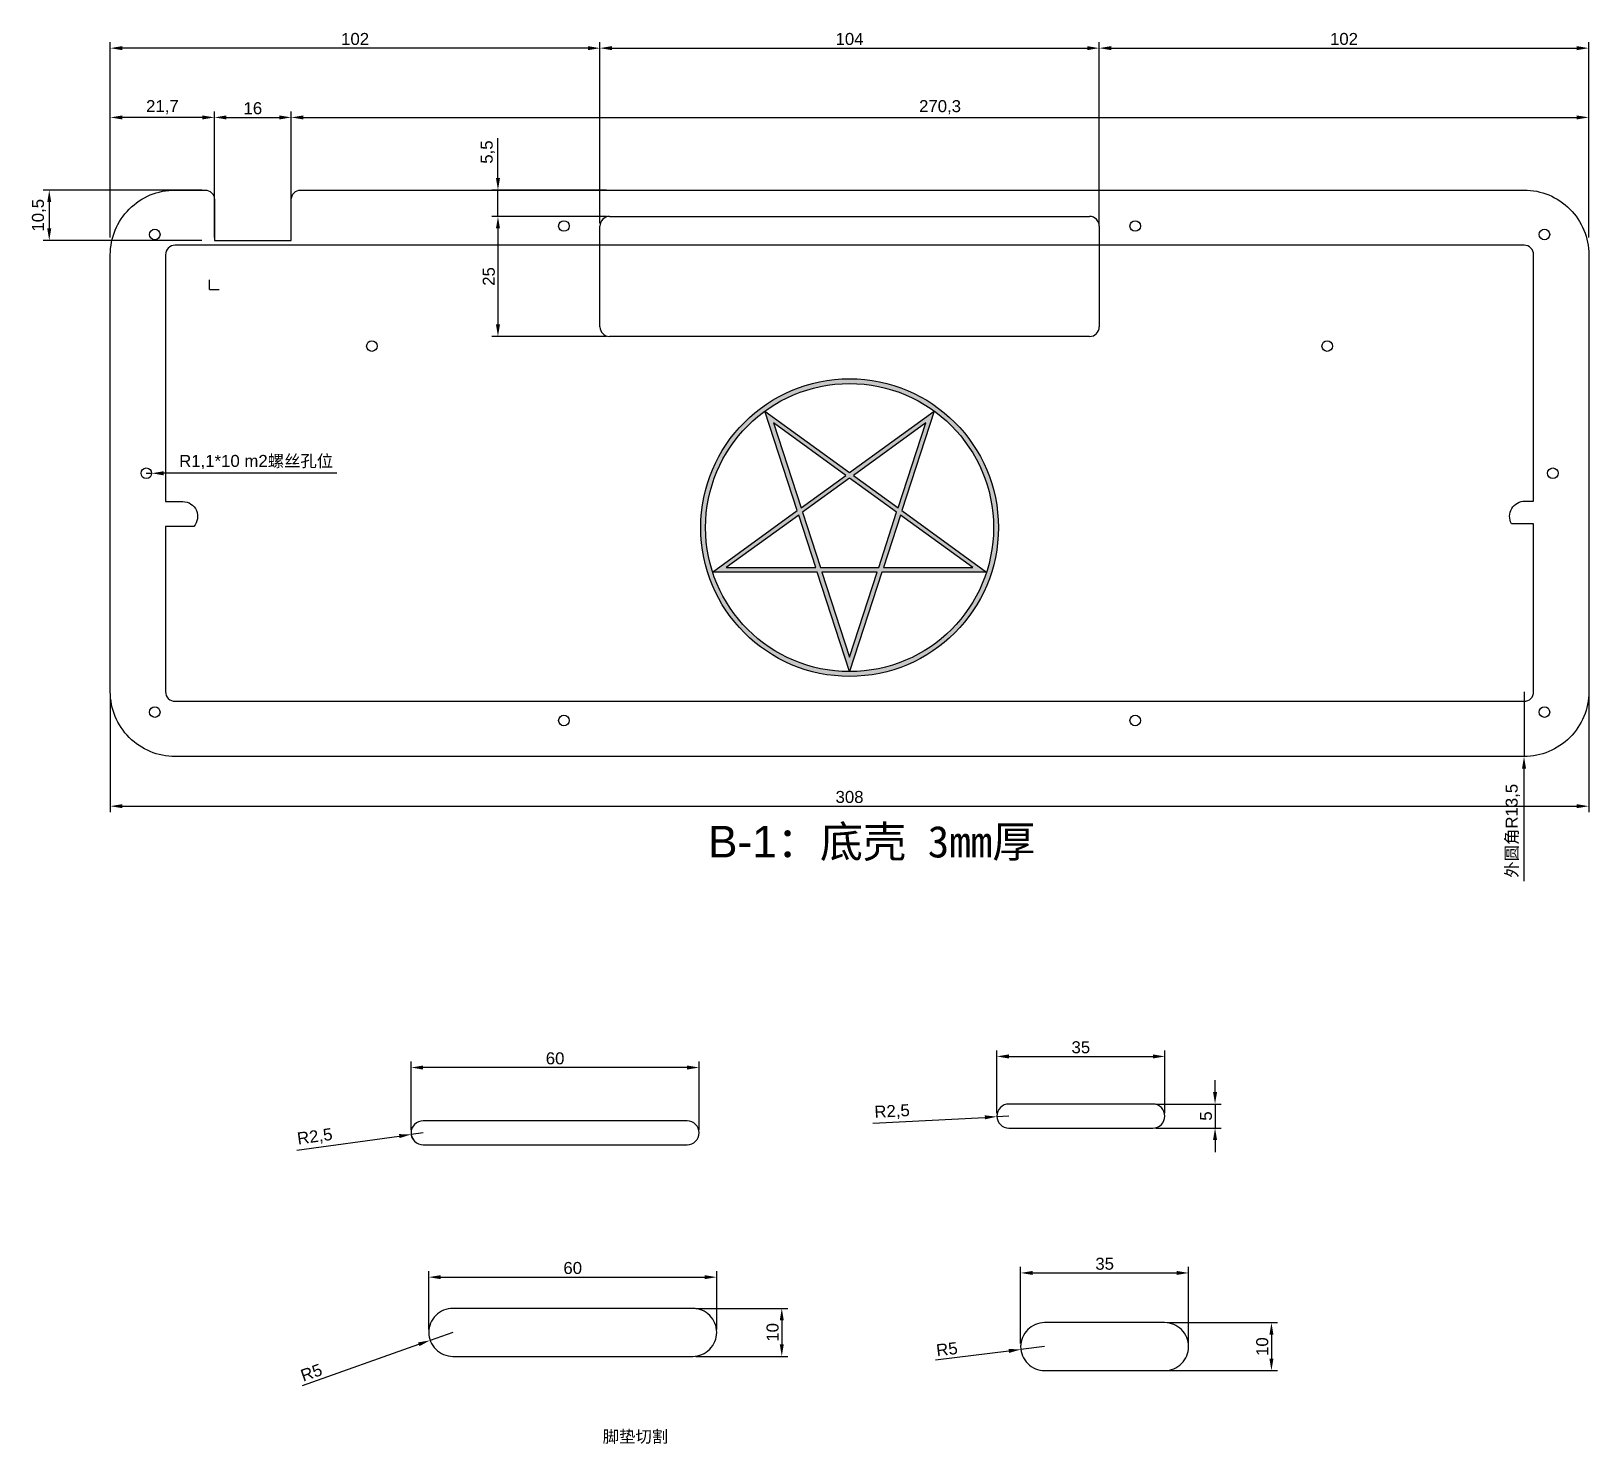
# Model space of a CAD drawing. Header units: millimetres. Extents: x -514 to 1814, y -954 to 381.
# Drawn here: x 777.2 to 1101.7, y -49.2 to 245.1 of the extents above; entities that cross this region are included whole.
import ezdxf

# ---------------------------------------------------------------- set-up
doc = ezdxf.new("R2010")
doc.units = ezdxf.units.MM
doc.layers.get('Defpoints').update_dxf_attribs({"color": 1})
doc.layers.add('etching', color=160, linetype='Continuous')
doc.layers.add('mark', color=90, linetype='Continuous', plot=False)
doc.styles.get("Standard").update_dxf_attribs({"font": 'arial.ttf'})
doc.dimstyles.new('ISO-25', dxfattribs={"dimtxt": 2.5, "dimasz": 2.5, "dimexe": 1.25, "dimexo": 0.625, "dimtad": 1, "dimtxsty": 'Standard', "dimcen": 2.5, "dimadec": 0, "dimazin": 0, "dimtfac": 1, "dimtmove": 0, "dimatfit": 3, "dimfxl": 1, "dimarcsym": 0})

msp = doc.modelspace()

# ---------------------------------------------------------------- texts
at = {"insert": (918.214, 79.506), "char_height": 6.58764, "attachment_point": 1}
msp.add_mtext_dynamic_manual_height_columns('B-1{\\fSimSun|b0|i0|c134|p2;：底壳\\fSimSun|b0|i0|c0|p2; 3mm\\fSimSun|b0|i0|c134|p2;厚}', width=134.64919, gutter_width=12.5, heights=[0], dxfattribs=at)
at = {"layer": 'mark', "ltscale": 10, "insert": (896.272, -46.459), "char_height": 2.5, "attachment_point": 1}
msp.add_mtext_dynamic_manual_height_columns('{\\fSimSun|b0|i0|c134|p2;脚垫切割}', width=105.46799, gutter_width=12.5, heights=[0], dxfattribs=at)

# ---------------------------------------------------------------- blocks, each defined once
blk = doc.blocks.new('*D83')
at = {"layer": 'Defpoints', "color": 0, "transparency": 16777216}
for p in [(1088.19, 107.45), (1088.19, 93.95)]:
    blk.add_point(p, dxfattribs=at)
at = {"layer": 'mark', "color": 0, "lineweight": -2, "transparency": 16777216}
for p, q in [((1088.19, 107.45), (1088.19, 93.95)), ((1088.19, 68), (1088.19, 91.45))]:
    blk.add_line(p, q, dxfattribs=at)
at = {"layer": 'mark', "color": 0, "transparency": 16777216}
blk.add_solid([(1087.78, 91.45), (1088.61, 91.45), (1088.19, 93.95)], dxfattribs=at)
at = {"layer": 'mark', "color": 0, "transparency": 16777216, "insert": (1085.85, 78.48), "char_height": 2.5, "attachment_point": 5, "rotation": 90}
blk.add_mtext('{\\fSimSun|b0|i0|c134|p2;外圆角}R13,5', dxfattribs=at)
blk = doc.blocks.new('*D86')
at = {"layer": 'Defpoints', "color": 0, "transparency": 16777216}
for p in [(793.69, 227.08), (793.69, 201.45), (815.39, 201.45)]:
    blk.add_point(p, dxfattribs=at)
at = {"layer": 'mark', "color": 0, "lineweight": -2, "transparency": 16777216}
for p, q in [((793.69, 202.08), (793.69, 228.33)), ((815.39, 202.08), (815.39, 228.33)), ((812.89, 227.08), (796.19, 227.08))]:
    blk.add_line(p, q, dxfattribs=at)
at = {"layer": 'mark', "color": 0, "transparency": 16777216}
for points in [[(796.19, 227.49), (796.19, 226.66), (793.69, 227.08)], [(812.89, 227.49), (812.89, 226.66), (815.39, 227.08)]]:
    blk.add_solid(points, dxfattribs=at)
at = {"layer": 'mark', "color": 0, "transparency": 16777216, "insert": (804.54, 229.2), "char_height": 2.5, "attachment_point": 5}
blk.add_mtext('21,7', dxfattribs=at)
blk = doc.blocks.new('*D87')
at = {"layer": 'Defpoints', "color": 0, "transparency": 16777216}
for p in [(831.39, 227.08), (815.39, 201.45), (831.39, 201.45)]:
    blk.add_point(p, dxfattribs=at)
at = {"layer": 'mark', "color": 0, "lineweight": -2, "transparency": 16777216}
for p, q in [((815.39, 202.08), (815.39, 228.33)), ((831.39, 202.08), (831.39, 228.33)), ((817.89, 227.08), (828.89, 227.08))]:
    blk.add_line(p, q, dxfattribs=at)
at = {"layer": 'mark', "color": 0, "transparency": 16777216}
for points in [[(817.89, 227.49), (817.89, 226.66), (815.39, 227.08)], [(828.89, 227.49), (828.89, 226.66), (831.39, 227.08)]]:
    blk.add_solid(points, dxfattribs=at)
at = {"layer": 'mark', "color": 0, "transparency": 16777216, "insert": (823.39, 228.98), "char_height": 2.5, "attachment_point": 5}
blk.add_mtext('16', dxfattribs=at)
blk = doc.blocks.new('*D88')
at = {"layer": 'Defpoints', "color": 0, "transparency": 16777216}
for p in [(1101.69, 227.08), (831.39, 201.45), (1101.69, 201.45)]:
    blk.add_point(p, dxfattribs=at)
at = {"layer": 'mark', "color": 0, "lineweight": -2, "transparency": 16777216}
for p, q in [((831.39, 202.08), (831.39, 228.33)), ((1101.69, 202.08), (1101.69, 228.33)), ((833.89, 227.08), (1099.19, 227.08))]:
    blk.add_line(p, q, dxfattribs=at)
at = {"layer": 'mark', "color": 0, "transparency": 16777216}
for points in [[(833.89, 227.49), (833.89, 226.66), (831.39, 227.08)], [(1099.19, 227.49), (1099.19, 226.66), (1101.69, 227.08)]]:
    blk.add_solid(points, dxfattribs=at)
at = {"layer": 'mark', "color": 0, "transparency": 16777216, "insert": (966.54, 229.2), "char_height": 2.5, "attachment_point": 5}
blk.add_mtext('270,3', dxfattribs=at)
blk = doc.blocks.new('*D84')
at = {"layer": 'Defpoints', "color": 0, "transparency": 16777216}
for p in [(801.19, 152.95), (802.29, 152.95)]:
    blk.add_point(p, dxfattribs=at)
at = {"layer": 'mark', "color": 0, "lineweight": -2, "transparency": 16777216}
for p, q in [((801.19, 152.95), (802.29, 152.95)), ((840.87, 152.95), (804.79, 152.95))]:
    blk.add_line(p, q, dxfattribs=at)
at = {"layer": 'mark', "color": 0, "transparency": 16777216}
blk.add_solid([(804.79, 153.37), (804.79, 152.53), (802.29, 152.95)], dxfattribs=at)
at = {"layer": 'mark', "color": 0, "transparency": 16777216, "insert": (824.08, 155.29), "char_height": 2.5, "attachment_point": 5}
blk.add_mtext('R1,1*10 m2{\\fSimSun|b0|i0|c134|p2;螺丝孔位}', dxfattribs=at)
blk = doc.blocks.new('*D85')
at = {"layer": 'Defpoints', "color": 0, "transparency": 16777216}
for p in [(793.69, 107.45), (1101.69, 107.45), (1101.69, 83.6)]:
    blk.add_point(p, dxfattribs=at)
at = {"layer": 'mark', "color": 0, "lineweight": -2, "transparency": 16777216}
for p, q in [((793.69, 106.83), (793.69, 82.35)), ((1101.69, 106.83), (1101.69, 82.35)), ((796.19, 83.6), (1099.19, 83.6))]:
    blk.add_line(p, q, dxfattribs=at)
at = {"layer": 'mark', "color": 0, "transparency": 16777216}
for points in [[(796.19, 84.02), (796.19, 83.19), (793.69, 83.6)], [(1099.19, 84.02), (1099.19, 83.19), (1101.69, 83.6)]]:
    blk.add_solid(points, dxfattribs=at)
at = {"layer": 'mark', "color": 0, "transparency": 16777216, "insert": (947.69, 85.51), "char_height": 2.5, "attachment_point": 5}
blk.add_mtext('308', dxfattribs=at)
blk = doc.blocks.new('*D89')
at = {"layer": 'Defpoints', "color": 0, "transparency": 16777216}
for p in [(813.39, 211.95), (780.98, 201.45), (813.39, 201.45)]:
    blk.add_point(p, dxfattribs=at)
at = {"layer": 'mark', "color": 0, "lineweight": -2, "transparency": 16777216}
for p, q in [((812.77, 211.95), (779.73, 211.95)), ((780.98, 209.45), (780.98, 203.95)), ((812.77, 201.45), (779.73, 201.45))]:
    blk.add_line(p, q, dxfattribs=at)
at = {"layer": 'mark', "color": 0, "transparency": 16777216}
for points in [[(780.56, 209.45), (781.39, 209.45), (780.98, 211.95)], [(780.56, 203.95), (781.39, 203.95), (780.98, 201.45)]]:
    blk.add_solid(points, dxfattribs=at)
at = {"layer": 'mark', "color": 0, "transparency": 16777216, "insert": (778.85, 206.7), "char_height": 2.5, "attachment_point": 5, "rotation": 90}
blk.add_mtext('10,5', dxfattribs=at)
blk = doc.blocks.new('*D90')
at = {"layer": 'Defpoints', "color": 0, "transparency": 16777216}
for p in [(874.45, 211.95), (897.69, 211.95), (897.69, 206.45)]:
    blk.add_point(p, dxfattribs=at)
at = {"layer": 'mark', "color": 0, "lineweight": -2, "transparency": 16777216}
for p, q in [((874.45, 214.45), (874.45, 222.77)), ((897.07, 211.95), (873.2, 211.95)), ((874.45, 206.45), (874.45, 211.95)), ((897.07, 206.45), (873.2, 206.45)), ((874.45, 203.95), (874.45, 201.45))]:
    blk.add_line(p, q, dxfattribs=at)
at = {"layer": 'mark', "color": 0, "transparency": 16777216}
for points in [[(874.03, 214.45), (874.87, 214.45), (874.45, 211.95)], [(874.03, 203.95), (874.87, 203.95), (874.45, 206.45)]]:
    blk.add_solid(points, dxfattribs=at)
at = {"layer": 'mark', "color": 0, "transparency": 16777216, "insert": (872.33, 219.86), "char_height": 2.5, "attachment_point": 5, "rotation": 90}
blk.add_mtext('5,5', dxfattribs=at)
blk = doc.blocks.new('*D91')
at = {"layer": 'Defpoints', "color": 0, "transparency": 16777216}
for p in [(793.69, 241.51), (793.69, 204.45), (895.69, 204.45)]:
    blk.add_point(p, dxfattribs=at)
at = {"layer": 'mark', "color": 0, "lineweight": -2, "transparency": 16777216}
for p, q in [((793.69, 205.08), (793.69, 242.76)), ((893.19, 241.51), (796.19, 241.51)), ((895.69, 205.08), (895.69, 242.76))]:
    blk.add_line(p, q, dxfattribs=at)
at = {"layer": 'mark', "color": 0, "transparency": 16777216}
for points in [[(796.19, 241.93), (796.19, 241.09), (793.69, 241.51)], [(893.19, 241.93), (893.19, 241.09), (895.69, 241.51)]]:
    blk.add_solid(points, dxfattribs=at)
at = {"layer": 'mark', "color": 0, "transparency": 16777216, "insert": (844.69, 243.41), "char_height": 2.5, "attachment_point": 5}
blk.add_mtext('102', dxfattribs=at)
blk = doc.blocks.new('*D92')
at = {"layer": 'Defpoints', "color": 0, "transparency": 16777216}
for p in [(999.69, 241.51), (895.69, 204.45), (999.69, 204.45)]:
    blk.add_point(p, dxfattribs=at)
at = {"layer": 'mark', "color": 0, "lineweight": -2, "transparency": 16777216}
for p, q in [((895.69, 205.08), (895.69, 242.76)), ((898.19, 241.51), (997.19, 241.51)), ((999.69, 205.08), (999.69, 242.76))]:
    blk.add_line(p, q, dxfattribs=at)
at = {"layer": 'mark', "color": 0, "transparency": 16777216}
for points in [[(898.19, 241.93), (898.19, 241.09), (895.69, 241.51)], [(997.19, 241.93), (997.19, 241.09), (999.69, 241.51)]]:
    blk.add_solid(points, dxfattribs=at)
at = {"layer": 'mark', "color": 0, "transparency": 16777216, "insert": (947.69, 243.41), "char_height": 2.5, "attachment_point": 5}
blk.add_mtext('104', dxfattribs=at)
blk = doc.blocks.new('*D93')
at = {"layer": 'Defpoints', "color": 0, "transparency": 16777216}
for p in [(1101.69, 241.51), (999.69, 204.45), (1101.69, 204.45)]:
    blk.add_point(p, dxfattribs=at)
at = {"layer": 'mark', "color": 0, "lineweight": -2, "transparency": 16777216}
for p, q in [((999.69, 205.08), (999.69, 242.76)), ((1002.19, 241.51), (1099.19, 241.51)), ((1101.69, 205.08), (1101.69, 242.76))]:
    blk.add_line(p, q, dxfattribs=at)
at = {"layer": 'mark', "color": 0, "transparency": 16777216}
for points in [[(1002.19, 241.93), (1002.19, 241.09), (999.69, 241.51)], [(1099.19, 241.93), (1099.19, 241.09), (1101.69, 241.51)]]:
    blk.add_solid(points, dxfattribs=at)
at = {"layer": 'mark', "color": 0, "transparency": 16777216, "insert": (1050.69, 243.41), "char_height": 2.5, "attachment_point": 5}
blk.add_mtext('102', dxfattribs=at)
blk = doc.blocks.new('*D94')
at = {"layer": 'Defpoints', "color": 0, "transparency": 16777216}
for p in [(897.69, 206.45), (874.45, 181.45), (897.69, 181.45)]:
    blk.add_point(p, dxfattribs=at)
at = {"layer": 'mark', "color": 0, "lineweight": -2, "transparency": 16777216}
for p, q in [((897.07, 206.45), (873.2, 206.45)), ((874.45, 203.95), (874.45, 183.95)), ((897.07, 181.45), (873.2, 181.45))]:
    blk.add_line(p, q, dxfattribs=at)
at = {"layer": 'mark', "color": 0, "transparency": 16777216}
for points in [[(874.03, 203.95), (874.87, 203.95), (874.45, 206.45)], [(874.03, 183.95), (874.87, 183.95), (874.45, 181.45)]]:
    blk.add_solid(points, dxfattribs=at)
at = {"layer": 'mark', "color": 0, "transparency": 16777216, "insert": (872.55, 193.95), "char_height": 2.5, "attachment_point": 5, "rotation": 90}
blk.add_mtext('25', dxfattribs=at)
blk = doc.blocks.new('*D147')
at = {"layer": 'Defpoints', "color": 0, "ltscale": 10, "transparency": 16777216}
for p in [(856.37, 15.22), (858.85, 15.56)]:
    blk.add_point(p, dxfattribs=at)
at = {"layer": 'mark', "color": 0, "lineweight": -2, "ltscale": 10, "transparency": 16777216}
for p, q in [((832.54, 11.95), (853.9, 14.88)), ((858.85, 15.56), (856.37, 15.22))]:
    blk.add_line(p, q, dxfattribs=at)
blk.add_arc((858.85, 15.56), 2.5, 180, 216.442, dxfattribs=at)
at = {"layer": 'mark', "color": 0, "ltscale": 10, "transparency": 16777216}
blk.add_solid([(853.84, 15.29), (853.95, 14.46), (856.37, 15.22)], dxfattribs=at)
at = {"layer": 'mark', "color": 0, "ltscale": 10, "transparency": 16777216, "insert": (836.32, 14.62), "char_height": 2.5, "attachment_point": 5, "rotation": 7.7941}
blk.add_mtext('R2,5', dxfattribs=at)
blk = doc.blocks.new('*D148')
at = {"layer": 'Defpoints', "color": 0, "ltscale": 10, "transparency": 16777216}
for p in [(978.38, 18.92), (980.87, 19.05)]:
    blk.add_point(p, dxfattribs=at)
at = {"layer": 'mark', "color": 0, "lineweight": -2, "ltscale": 10, "transparency": 16777216}
for p, q in [((952.57, 17.54), (975.88, 18.78)), ((980.87, 19.05), (978.38, 18.92))]:
    blk.add_line(p, q, dxfattribs=at)
at = {"layer": 'mark', "color": 0, "ltscale": 10, "transparency": 16777216}
blk.add_solid([(975.86, 19.2), (975.9, 18.37), (978.38, 18.92)], dxfattribs=at)
at = {"layer": 'mark', "color": 0, "ltscale": 10, "transparency": 16777216, "insert": (956.56, 19.88), "char_height": 2.5, "attachment_point": 5, "rotation": 3.0552}
blk.add_mtext('R2,5', dxfattribs=at)
blk = doc.blocks.new('*D149')
at = {"layer": 'Defpoints', "color": 0, "ltscale": 10, "transparency": 16777216}
for p in [(856.35, 29.16), (856.35, 15.56), (916.35, 15.56)]:
    blk.add_point(p, dxfattribs=at)
at = {"layer": 'mark', "color": 0, "lineweight": -2, "ltscale": 10, "transparency": 16777216}
for p, q in [((856.35, 16.18), (856.35, 30.41)), ((916.35, 16.18), (916.35, 30.41)), ((913.85, 29.16), (858.85, 29.16))]:
    blk.add_line(p, q, dxfattribs=at)
at = {"layer": 'mark', "color": 0, "ltscale": 10, "transparency": 16777216}
for points in [[(858.85, 29.58), (858.85, 28.74), (856.35, 29.16)], [(913.85, 29.58), (913.85, 28.74), (916.35, 29.16)]]:
    blk.add_solid(points, dxfattribs=at)
at = {"layer": 'mark', "color": 0, "ltscale": 10, "transparency": 16777216, "insert": (886.35, 31.06), "char_height": 2.5, "attachment_point": 5}
blk.add_mtext('60', dxfattribs=at)
blk = doc.blocks.new('*D150')
at = {"layer": 'Defpoints', "color": 0, "ltscale": 10, "transparency": 16777216}
for p in [(1013.37, 31.47), (978.37, 19.05), (1013.37, 19.05)]:
    blk.add_point(p, dxfattribs=at)
at = {"layer": 'mark', "color": 0, "lineweight": -2, "ltscale": 10, "transparency": 16777216}
for p, q in [((978.37, 19.67), (978.37, 32.72)), ((1013.37, 19.67), (1013.37, 32.72)), ((980.87, 31.47), (1010.87, 31.47))]:
    blk.add_line(p, q, dxfattribs=at)
at = {"layer": 'mark', "color": 0, "ltscale": 10, "transparency": 16777216}
for points in [[(980.87, 31.89), (980.87, 31.05), (978.37, 31.47)], [(1010.87, 31.89), (1010.87, 31.05), (1013.37, 31.47)]]:
    blk.add_solid(points, dxfattribs=at)
at = {"layer": 'mark', "color": 0, "ltscale": 10, "transparency": 16777216, "insert": (995.87, 33.37), "char_height": 2.5, "attachment_point": 5}
blk.add_mtext('35', dxfattribs=at)
blk = doc.blocks.new('*D151')
at = {"layer": 'Defpoints', "color": 0, "ltscale": 10, "transparency": 16777216}
for p in [(1010.87, 21.55), (1010.87, 16.55), (1023.83, 16.55)]:
    blk.add_point(p, dxfattribs=at)
at = {"layer": 'mark', "color": 0, "lineweight": -2, "ltscale": 10, "transparency": 16777216}
for p, q in [((1023.83, 24.05), (1023.83, 26.55)), ((1011.5, 21.55), (1025.08, 21.55)), ((1023.83, 21.55), (1023.83, 16.55)), ((1011.5, 16.55), (1025.08, 16.55)), ((1023.83, 14.05), (1023.83, 11.55))]:
    blk.add_line(p, q, dxfattribs=at)
at = {"layer": 'mark', "color": 0, "ltscale": 10, "transparency": 16777216}
for points in [[(1023.41, 24.05), (1024.25, 24.05), (1023.83, 21.55)], [(1023.41, 14.05), (1024.25, 14.05), (1023.83, 16.55)]]:
    blk.add_solid(points, dxfattribs=at)
at = {"layer": 'mark', "color": 0, "ltscale": 10, "transparency": 16777216, "insert": (1021.94, 19.05), "char_height": 2.5, "attachment_point": 5, "rotation": 90}
blk.add_mtext('5', dxfattribs=at)
blk = doc.blocks.new('*D152')
at = {"layer": 'Defpoints', "color": 0, "ltscale": 10, "transparency": 16777216}
for p in [(860.31, -27.67), (865.02, -26.01)]:
    blk.add_point(p, dxfattribs=at)
at = {"layer": 'mark', "color": 0, "lineweight": -2, "ltscale": 10, "transparency": 16777216}
for p, q in [((833.72, -37.06), (857.95, -28.5)), ((865.02, -26.01), (860.31, -27.67))]:
    blk.add_line(p, q, dxfattribs=at)
at = {"layer": 'mark', "color": 0, "ltscale": 10, "transparency": 16777216}
blk.add_solid([(857.81, -28.11), (858.09, -28.89), (860.31, -27.67)], dxfattribs=at)
at = {"layer": 'mark', "color": 0, "ltscale": 10, "transparency": 16777216, "insert": (835.58, -34.39), "char_height": 2.5, "attachment_point": 5, "rotation": 19.4416}
blk.add_mtext('R5', dxfattribs=at)
blk = doc.blocks.new('*D153')
at = {"layer": 'Defpoints', "color": 0, "ltscale": 10, "transparency": 16777216}
for p in [(1018.33, -13.63), (983.33, -28.98), (1018.33, -28.98)]:
    blk.add_point(p, dxfattribs=at)
at = {"layer": 'mark', "color": 0, "lineweight": -2, "ltscale": 10, "transparency": 16777216}
for p, q in [((983.33, -28.36), (983.33, -12.38)), ((1018.33, -28.36), (1018.33, -12.38)), ((985.83, -13.63), (1015.83, -13.63))]:
    blk.add_line(p, q, dxfattribs=at)
at = {"layer": 'mark', "color": 0, "ltscale": 10, "transparency": 16777216}
for points in [[(985.83, -13.21), (985.83, -14.05), (983.33, -13.63)], [(1015.83, -13.21), (1015.83, -14.05), (1018.33, -13.63)]]:
    blk.add_solid(points, dxfattribs=at)
at = {"layer": 'mark', "color": 0, "ltscale": 10, "transparency": 16777216, "insert": (1000.83, -11.73), "char_height": 2.5, "attachment_point": 5}
blk.add_mtext('35', dxfattribs=at)
blk = doc.blocks.new('*D154')
at = {"layer": 'Defpoints', "color": 0, "ltscale": 10, "transparency": 16777216}
for p in [(915.02, -21.01), (915.02, -31.01), (933.57, -31.01)]:
    blk.add_point(p, dxfattribs=at)
at = {"layer": 'mark', "color": 0, "lineweight": -2, "ltscale": 10, "transparency": 16777216}
for p, q in [((915.65, -21.01), (934.82, -21.01)), ((933.57, -23.51), (933.57, -28.51)), ((915.65, -31.01), (934.82, -31.01))]:
    blk.add_line(p, q, dxfattribs=at)
at = {"layer": 'mark', "color": 0, "ltscale": 10, "transparency": 16777216}
for points in [[(933.16, -23.51), (933.99, -23.51), (933.57, -21.01)], [(933.16, -28.51), (933.99, -28.51), (933.57, -31.01)]]:
    blk.add_solid(points, dxfattribs=at)
at = {"layer": 'mark', "color": 0, "ltscale": 10, "transparency": 16777216, "insert": (931.67, -26.01), "char_height": 2.5, "attachment_point": 5, "rotation": 90}
blk.add_mtext('10', dxfattribs=at)
blk = doc.blocks.new('*D155')
at = {"layer": 'Defpoints', "color": 0, "ltscale": 10, "transparency": 16777216}
for p in [(920.02, -14.51), (860.02, -26.01), (920.02, -26.01)]:
    blk.add_point(p, dxfattribs=at)
at = {"layer": 'mark', "color": 0, "lineweight": -2, "ltscale": 10, "transparency": 16777216}
for p, q in [((860.02, -25.38), (860.02, -13.26)), ((862.52, -14.51), (917.52, -14.51)), ((920.02, -25.38), (920.02, -13.26))]:
    blk.add_line(p, q, dxfattribs=at)
at = {"layer": 'mark', "color": 0, "ltscale": 10, "transparency": 16777216}
for points in [[(862.52, -14.09), (862.52, -14.93), (860.02, -14.51)], [(917.52, -14.09), (917.52, -14.93), (920.02, -14.51)]]:
    blk.add_solid(points, dxfattribs=at)
at = {"layer": 'mark', "color": 0, "ltscale": 10, "transparency": 16777216, "insert": (890.02, -12.61), "char_height": 2.5, "attachment_point": 5}
blk.add_mtext('60', dxfattribs=at)
blk = doc.blocks.new('*D156')
at = {"layer": 'Defpoints', "color": 0, "ltscale": 10, "transparency": 16777216}
for p in [(1013.33, -23.98), (1013.33, -33.98), (1035.57, -33.98)]:
    blk.add_point(p, dxfattribs=at)
at = {"layer": 'mark', "color": 0, "lineweight": -2, "ltscale": 10, "transparency": 16777216}
for p, q in [((1013.95, -23.98), (1036.82, -23.98)), ((1035.57, -26.48), (1035.57, -31.48)), ((1013.95, -33.98), (1036.82, -33.98))]:
    blk.add_line(p, q, dxfattribs=at)
at = {"layer": 'mark', "color": 0, "ltscale": 10, "transparency": 16777216}
for points in [[(1035.16, -26.48), (1035.99, -26.48), (1035.57, -23.98)], [(1035.16, -31.48), (1035.99, -31.48), (1035.57, -33.98)]]:
    blk.add_solid(points, dxfattribs=at)
at = {"layer": 'mark', "color": 0, "ltscale": 10, "transparency": 16777216, "insert": (1033.67, -28.98), "char_height": 2.5, "attachment_point": 5, "rotation": 90}
blk.add_mtext('10', dxfattribs=at)
blk = doc.blocks.new('*D157')
at = {"layer": 'Defpoints', "color": 0, "ltscale": 10, "transparency": 16777216}
for p in [(988.33, -28.98), (983.36, -29.58)]:
    blk.add_point(p, dxfattribs=at)
at = {"layer": 'mark', "color": 0, "lineweight": -2, "ltscale": 10, "transparency": 16777216}
for p, q in [((988.33, -28.98), (983.36, -29.58)), ((965.56, -31.72), (980.88, -29.88))]:
    blk.add_line(p, q, dxfattribs=at)
at = {"layer": 'mark', "color": 0, "ltscale": 10, "transparency": 16777216}
blk.add_solid([(980.83, -29.46), (980.93, -30.29), (983.36, -29.58)], dxfattribs=at)
at = {"layer": 'mark', "color": 0, "ltscale": 10, "transparency": 16777216, "insert": (967.97, -29.52), "char_height": 2.5, "attachment_point": 5, "rotation": 6.8458}
blk.add_mtext('R5', dxfattribs=at)

# ---------------------------------------------------------------- dimensions: what is measured, and where the dimension line sits
at = {"layer": 'mark'}
for base, p1, p2, picture, middle in [((793.694, 241.509), (895.694, 204.451), (793.694, 204.451), '*D91', (844.694, 243.41)), ((999.694, 241.509), (895.694, 204.451), (999.694, 204.451), '*D92', (947.694, 243.41)), ((1101.694, 241.509), (999.694, 204.451), (1101.694, 204.451), '*D93', (1050.694, 243.41)), ((793.694, 227.077), (815.394, 201.451), (793.694, 201.451), '*D86', (804.544, 229.204)), ((831.394, 227.077), (815.394, 201.451), (831.394, 201.451), '*D87', (823.394, 228.978)), ((1101.694, 227.077), (831.394, 201.451), (1101.694, 201.451), '*D88', (966.544, 229.204)), ((1101.694, 83.604), (793.694, 107.451), (1101.694, 107.451), '*D85', (947.694, 85.506))]:
    dim = msp.add_linear_dim(base=base, p1=p1, p2=p2, dimstyle='ISO-25', dxfattribs=at)
    dim.commit()
    dim.dimension.update_dxf_attribs({"geometry": picture, "text_midpoint": middle})
for base, p1, p2, picture, middle in [((874.451, 211.951), (897.694, 206.451), (897.694, 211.951), '*D90', (872.329, 219.861)), ((780.975, 201.451), (813.394, 211.951), (813.394, 201.451), '*D89', (778.848, 206.701)), ((874.451, 181.451), (897.694, 206.451), (897.694, 181.451), '*D94', (872.549, 193.951))]:
    dim = msp.add_linear_dim(base=base, p1=p1, p2=p2, angle=90, dimstyle='ISO-25', dxfattribs=at)
    dim.commit()
    dim.dimension.update_dxf_attribs({"geometry": picture, "text_midpoint": middle})
for center, mpoint, text, picture, middle in [((801.194, 152.951), (802.294, 152.951), '<>*10 m2{\\fSimSun|b0|i0|c134|p2;螺丝孔位}', '*D84', (824.084, 155.29)), ((1088.194, 107.451), (1088.194, 93.951), '{\\fSimSun|b0|i0|c134|p2;外圆角}<>', '*D83', (1085.855, 78.478))]:
    dim = msp.add_radius_dim(center=center, mpoint=mpoint, text=text, dimstyle='ISO-25', dxfattribs=at)
    dim.commit()
    dim.dimension.update_dxf_attribs({"geometry": picture, "text_midpoint": middle})
at = {"layer": 'mark', "ltscale": 10}
for base, p1, p2, picture, middle in [((856.351, 29.159), (916.351, 15.556), (856.351, 15.556), '*D149', (886.351, 31.06)), ((1013.372, 31.472), (978.372, 19.05), (1013.372, 19.05), '*D150', (995.872, 33.374)), ((920.024, -14.511), (860.024, -26.005), (920.024, -26.005), '*D155', (890.024, -12.61)), ((1018.329, -13.631), (983.329, -28.982), (1018.329, -28.982), '*D153', (1000.829, -11.729))]:
    dim = msp.add_linear_dim(base=base, p1=p1, p2=p2, dimstyle='ISO-25', dxfattribs=at)
    dim.commit()
    dim.dimension.update_dxf_attribs({"geometry": picture, "text_midpoint": middle})
for base, p1, p2, picture, middle in [((1023.832, 16.55), (1010.872, 21.55), (1010.872, 16.55), '*D151', (1021.935, 19.05)), ((933.572, -31.005), (915.024, -21.005), (915.024, -31.005), '*D154', (931.671, -26.005)), ((1035.573, -33.982), (1013.329, -23.982), (1013.329, -33.982), '*D156', (1033.672, -28.982))]:
    dim = msp.add_linear_dim(base=base, p1=p1, p2=p2, angle=90, dimstyle='ISO-25', dxfattribs=at)
    dim.commit()
    dim.dimension.update_dxf_attribs({"geometry": picture, "text_midpoint": middle})
at = {"layer": 'mark', "color": 3, "ltscale": 10}
for center, mpoint, picture, middle in [((980.872, 19.05), (978.375, 18.916), '*D148', (956.674, 17.758)), ((858.851, 15.556), (856.375, 15.217), '*D147', (836.605, 12.511))]:
    dim = msp.add_radius_dim(center=center, mpoint=mpoint, dimstyle='ISO-25', dxfattribs=at)
    dim.commit()
    dim.dimension.update_dxf_attribs({"geometry": picture, "text_midpoint": middle, "dimtype": 164})
at = {"layer": 'mark', "ltscale": 10}
for center, mpoint, picture, middle in [((865.024, -26.005), (860.309, -27.669), '*D152', (836.215, -36.174)), ((988.329, -28.982), (983.364, -29.578), '*D157', (968.194, -31.399))]:
    dim = msp.add_radius_dim(center=center, mpoint=mpoint, dimstyle='ISO-25', dxfattribs=at)
    dim.commit()
    dim.dimension.update_dxf_attribs({"geometry": picture, "text_midpoint": middle, "dimtype": 164})

# ---------------------------------------------------------------- hatches: boundary and pattern name
at = {"layer": 'etching', "ltscale": 10}
h = msp.add_hatch(color=256, dxfattribs=at)
h.dxf.hatch_style = 1
h.paths.add_polyline_path([(916.694, 141.635, 1), (978.694, 141.635, 1)])
h.paths.add_polyline_path([(977.694, 141.635, -1), (917.694, 141.635, -1)], flags=16)
h.paths.add_polyline_path([(965.327, 165.905), (958.592, 145.176), (976.225, 132.364), (954.429, 132.364), (947.694, 111.635), (940.958, 132.364), (919.162, 132.364), (936.796, 145.176), (930.06, 165.905), (947.694, 153.094)], flags=0)
h.paths.add_polyline_path([(963.564, 163.478), (957.803, 145.749), (948.482, 152.521)], flags=0)
h.paths.add_polyline_path([(946.905, 152.521), (937.584, 145.749), (931.823, 163.478)], flags=0)
h.paths.add_polyline_path([(947.694, 151.948), (957.502, 144.822), (953.756, 133.291), (941.632, 133.291), (937.885, 144.822)], flags=0)
h.paths.add_polyline_path([(958.291, 144.249), (973.372, 133.291), (954.73, 133.291)], flags=0)
h.paths.add_polyline_path([(937.097, 144.249), (940.657, 133.291), (922.015, 133.291)], flags=0)
h.paths.add_polyline_path([(953.454, 132.364), (947.694, 114.635), (941.933, 132.364)], flags=0)
h = msp.add_hatch(color=256, dxfattribs=at)
h.dxf.hatch_style = 1
h.paths.add_polyline_path([(937.097, 144.249), (922.015, 133.291), (940.657, 133.291)], flags=16)
h.paths.add_polyline_path([(947.694, 151.948), (937.885, 144.822), (941.632, 133.291), (953.756, 133.291), (957.502, 144.822)], flags=16)
h.paths.add_polyline_path([(963.564, 163.478), (948.482, 152.521), (957.803, 145.749)], flags=16)
h.paths.add_polyline_path([(947.694, 114.635), (953.454, 132.364), (941.933, 132.364)], flags=16)
h.paths.add_polyline_path([(931.823, 163.478), (937.584, 145.749), (946.905, 152.521)], flags=16)
h.paths.add_polyline_path([(973.372, 133.291), (958.291, 144.249), (954.73, 133.291)], flags=16)
h.paths.add_polyline_path([(947.694, 153.094), (965.327, 165.905), (958.592, 145.176), (976.225, 132.364), (954.429, 132.364), (947.694, 111.635), (940.958, 132.364), (919.162, 132.364), (936.796, 145.176), (930.06, 165.905)])

# ---------------------------------------------------------------- linework, layer by layer
for p, q in [((895.694, 183.451), (895.694, 204.451)), ((897.694, 206.451), (997.694, 206.451)), ((999.694, 204.451), (999.694, 183.451)), ((997.694, 181.451), (897.694, 181.451))]:
    msp.add_line(p, q)
msp.add_lwpolyline([(831.394, 201.451), (831.394, 209.951, -0.4142136), (833.394, 211.951), (1088.194, 211.951, -0.4142136), (1101.694, 198.451), (1101.694, 107.451, -0.4142136), (1088.194, 93.951), (807.194, 93.951, -0.4142136), (793.694, 107.451), (793.694, 198.451, -0.4142136), (807.194, 211.951), (813.394, 211.951, -0.4142136), (815.394, 209.951), (815.394, 201.451)], format="xyb", close=True)
at = {"ltscale": 10}
for points in [[(980.872, 16.55), (1010.872, 16.55, 0.4142136), (1013.372, 19.05), (1013.372, 19.05, 0.4142136), (1010.872, 21.55), (980.872, 21.55, 0.4142136), (978.372, 19.05), (978.372, 19.05, 0.4142136)], [(858.851, 13.056), (913.851, 13.056, 0.4142136), (916.351, 15.556), (916.351, 15.556, 0.4142136), (913.851, 18.056), (858.851, 18.056, 0.4142136), (856.351, 15.556), (856.351, 15.556, 0.4142136)], [(865.024, -31.005), (915.024, -31.005, 0.4142136), (920.024, -26.005), (920.024, -26.005, 0.4142136), (915.024, -21.005), (865.024, -21.005, 0.4142136), (860.024, -26.005), (860.024, -26.005, 0.4142136)], [(988.329, -33.982), (1013.329, -33.982, 0.4142136), (1018.329, -28.982), (1018.329, -28.982, 0.4142136), (1013.329, -23.982), (988.329, -23.982, 0.4142136), (983.329, -28.982), (983.329, -28.982, 0.4142136)]]:
    msp.add_lwpolyline(points, format="xyb", close=True, dxfattribs=at)
for centre in [(888.194, 204.451), (1007.194, 204.451), (802.951, 202.694), (1092.436, 202.694), (848.194, 179.451), (1047.194, 179.451), (801.194, 152.951), (1094.194, 152.951), (802.951, 103.209), (1092.436, 103.209), (888.194, 101.451), (1007.194, 101.451)]:
    msp.add_circle(centre, 1.1)
for centre, start, end in [((897.694, 204.451), 90, 180), ((997.694, 204.451), 0, 90), ((897.694, 183.451), 180, 270), ((997.694, 183.451), 270, 0)]:
    msp.add_arc(centre, 2, start, end)
at = {"layer": 'Defpoints'}
for q in [(814.344, 193.251), (816.344, 191.251)]:
    msp.add_line((814.344, 191.251), q, dxfattribs=at)
msp.add_lwpolyline([(805.194, 198.451), (805.194, 147.051), (808.794, 147.051, -0.6533994), (811.074, 141.851), (805.194, 141.851), (805.194, 140.851), (805.194, 107.451, 0.4142136), (807.194, 105.451), (1088.194, 105.451, 0.4142136), (1090.194, 107.451), (1090.194, 140.751), (1090.194, 141.926), (1090.194, 142.426), (1085.58, 142.426, -0.5684319), (1088.394, 147.151), (1090.194, 147.151), (1090.194, 198.451, 0.4142136), (1088.194, 200.451), (807.194, 200.451, 0.4142136)], format="xyb", close=True, dxfattribs=at)
at = {"layer": 'etching'}
for p, q in [((936.796, 145.176), (930.06, 165.905)), ((930.06, 165.905), (947.694, 153.094)), ((947.694, 153.094), (965.327, 165.905)), ((965.327, 165.905), (958.592, 145.176)), ((937.584, 145.749), (946.905, 152.521)), ((948.482, 152.521), (957.803, 145.749)), ((919.162, 132.364), (936.796, 145.176)), ((940.657, 133.291), (937.097, 144.249)), ((958.291, 144.249), (954.73, 133.291)), ((958.592, 145.176), (976.225, 132.364)), ((940.958, 132.364), (919.162, 132.364)), ((947.694, 111.635), (940.958, 132.364)), ((953.454, 132.364), (941.933, 132.364)), ((954.429, 132.364), (947.694, 111.635)), ((976.225, 132.364), (954.429, 132.364))]:
    msp.add_line(p, q, dxfattribs=at)
at = {"layer": 'etching', "ltscale": 10}
for p, q in [((946.905, 152.521), (931.823, 163.478)), ((931.823, 163.478), (937.584, 145.749)), ((963.564, 163.478), (948.482, 152.521)), ((957.803, 145.749), (963.564, 163.478)), ((947.694, 151.948), (937.885, 144.822)), ((957.502, 144.822), (947.694, 151.948)), ((937.097, 144.249), (922.015, 133.291)), ((937.885, 144.822), (941.632, 133.291)), ((953.756, 133.291), (957.502, 144.822)), ((973.372, 133.291), (958.291, 144.249)), ((922.015, 133.291), (940.657, 133.291)), ((941.632, 133.291), (953.756, 133.291)), ((954.73, 133.291), (973.372, 133.291)), ((941.933, 132.364), (947.694, 114.635)), ((947.694, 114.635), (953.454, 132.364))]:
    msp.add_line(p, q, dxfattribs=at)
msp.add_circle((947.694, 141.635), 31, dxfattribs=at)
at = {"layer": 'etching'}
msp.add_circle((947.694, 141.635), 30, dxfattribs=at)

msp.set_redraw_order([(e.dxf.handle, doc.entitydb.next_handle()) for e in msp.query("TEXT MTEXT ATTDEF DIMENSION ARC_DIMENSION")])  # texts and dimensions are drawn at this point

doc.saveas('drawing.dxf')
